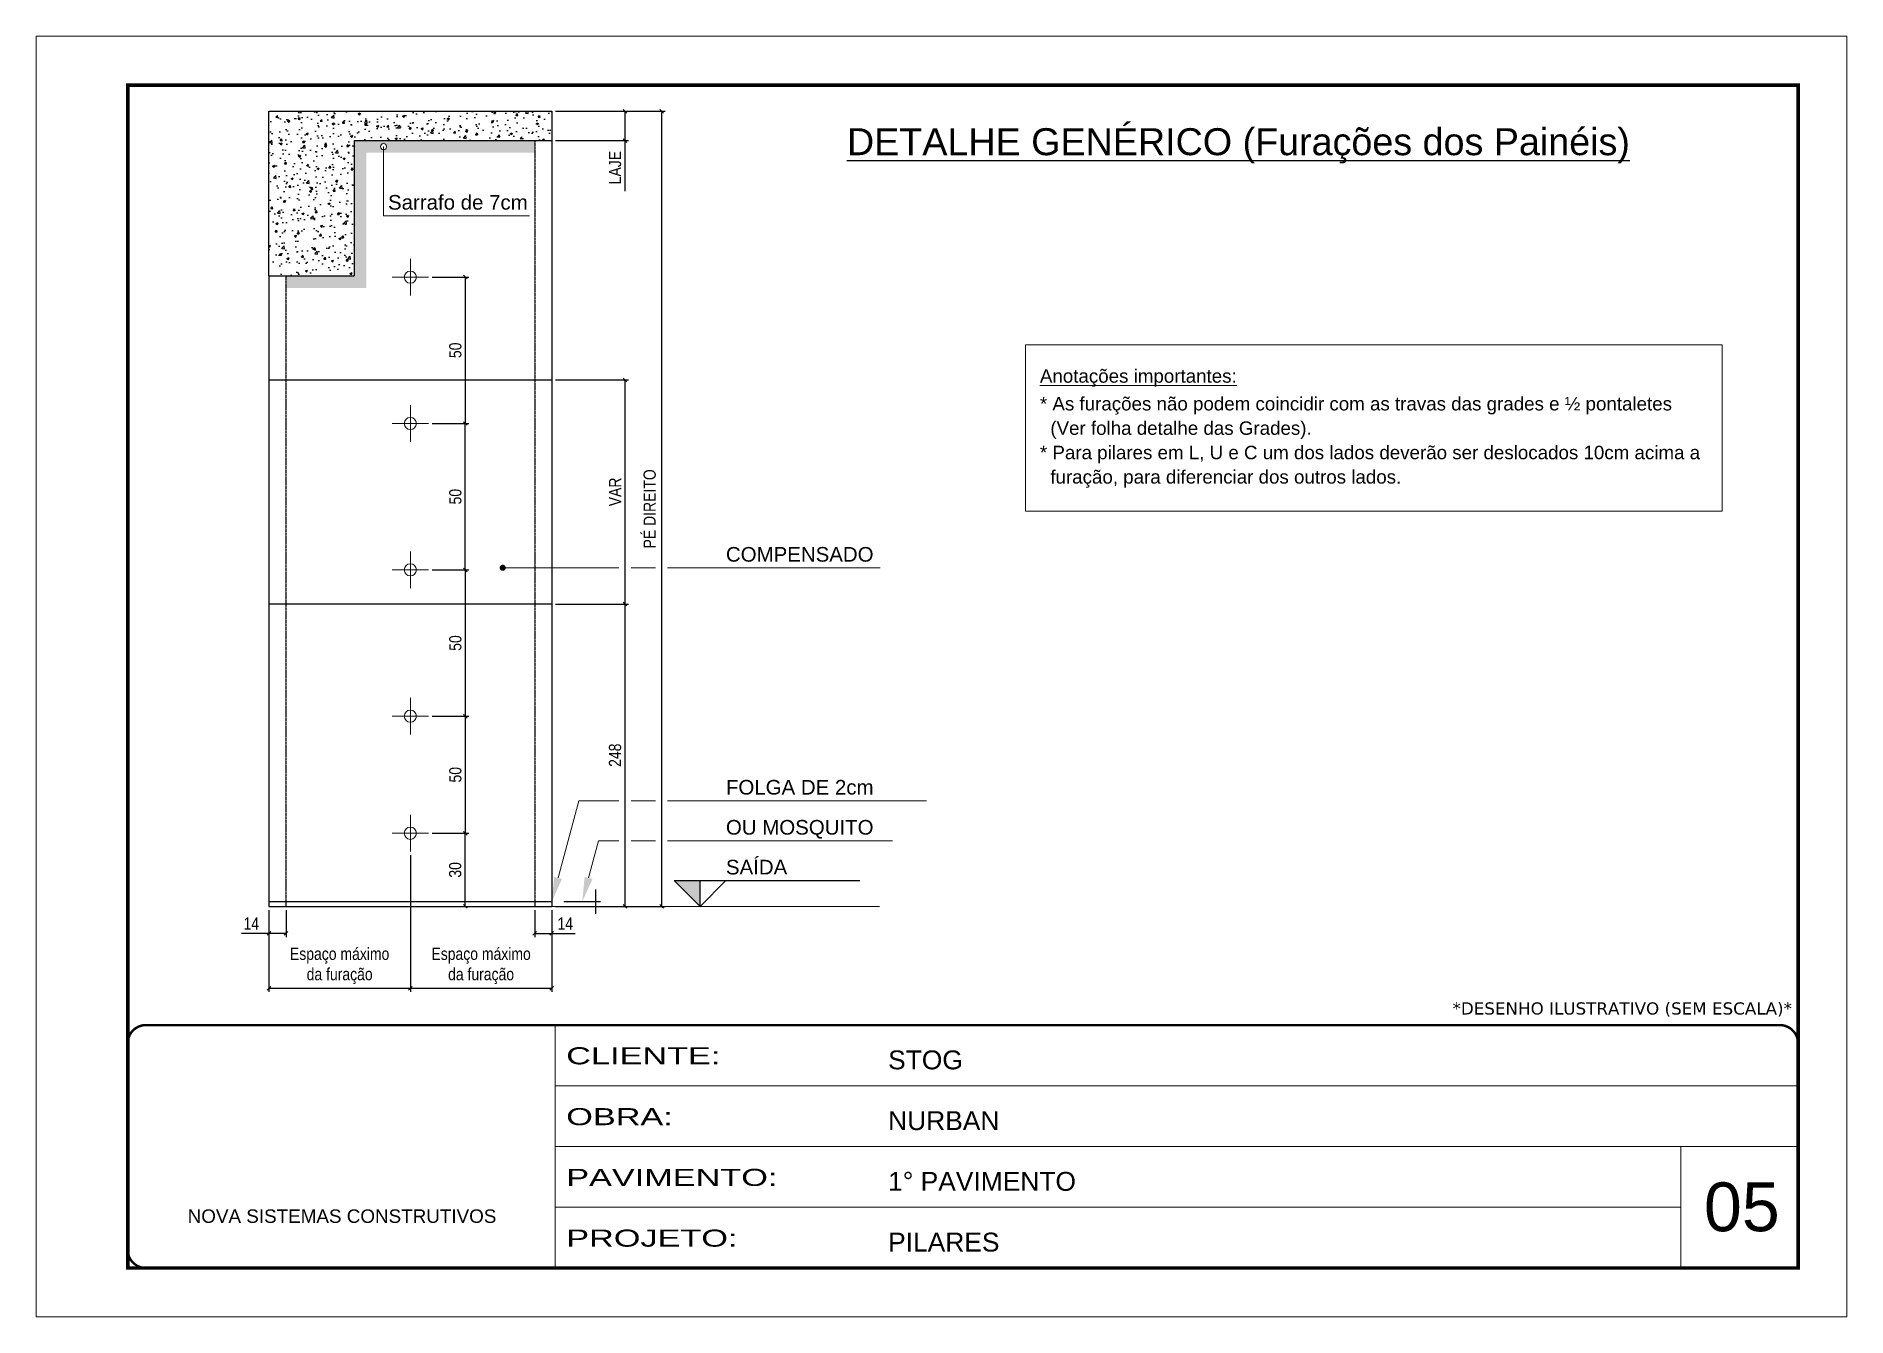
# Model space of a CAD drawing. Header units: millimetres. Extents: x 169816 to 178745, y 96537 to 113647.
# Drawn here: x 169816 to 171301, y 110320 to 111370 of the extents above; entities that cross this region are included whole.
import ezdxf
from ezdxf.enums import TextEntityAlignment as Align

# ---------------------------------------------------------------- set-up
doc = ezdxf.new("R2010")
doc.units = ezdxf.units.MM
for name, pattern in [('CONTINUO', [0]), ('DASHED', [0.75, 0.5, -0.25]), ('HIDDEN', [0.375, 0.25, -0.125])]:
    doc.linetypes.add(name, pattern=pattern)
for name, color, linetype, lineweight in [('CARIMBO', 255, 'Continuous', 9), ('CONCRETO', 251, 'Continuous', 25), ('Folhas', 255, 'Continuous', 9), ('Hachura', 251, 'Continuous', 9), ('SARRAFO DE PRESSAO', 251, 'DASHED', 9)]:
    doc.layers.add(name, color=color, linetype=linetype, lineweight=lineweight)
for name, color, linetype in [('COTA', 241, 'Continuous'), ('NIVEL', 7, 'Continuous'), ('Painéis', 200, 'Continuous'), ('SARR_2.2x7', 40, 'Continuous'), ('SARRAFO', 251, 'Continuous')]:
    doc.layers.add(name, color=color, linetype=linetype)
doc.styles.add('ARIAL', font='arial.ttf')
doc.styles.add('COTA TECNICA-50', font='techl___.ttf', dxfattribs={"height": 10})
doc.styles.add('stylellllll', font='verdana.ttf', dxfattribs={"height": 2})
doc.styles.add('Tecnologia', font='')
doc.styles.get('Tecnologia').set_extended_font_data('Forgotten Futurist')
doc.dimstyles.new('COTA PAINEL-50', dxfattribs={"dimtxt": 10, "dimasz": 3, "dimexe": 3, "dimexo": 3, "dimgap": 3, "dimtad": 1, "dimdec": 1, "dimzin": 12, "dimdsep": 46, "dimtxsty": 'COTA TECNICA-50', "dimblk1": 'OBLIQUE', "dimblk2": 'OBLIQUE', "dimsah": 1, "dimcen": 0.9, "dimclrd": 4, "dimclre": 4, "dimclrt": 240, "dimadec": 1, "dimazin": 3, "dimtfac": 1, "dimtdec": 1, "dimtmove": 0, "dimatfit": 3, "dimfxl": 1, "dimtolj": 1, "dimtzin": 12, "dimarcsym": 0})
pattern_1 = [(50, (162821.787, 96161.63), (18.218467, -1.593909), [1.905, -20.955]), (355, (162821.787, 96161.63), (-3.524283, 19.105664), [1.524, -16.764]), (100.451, (162823.305, 96161.497), (14.69425, 17.511669), [1.619, -17.809]), (46.1842, (162821.787, 96166.71), (27.107904, -4.204233), [2.8575, -31.4325]), (96.6356, (162824.046, 96166.36), (23.740423, 24.742556), [2.4285, -26.7135]), (351.184, (162821.787, 96166.71), (23.74046, 24.74251), [2.286, -25.146]), (21, (162824.327, 96165.44), (15.161488, -10.226552), [1.905, -20.955]), (326, (162824.327, 96165.44), (6.180203, 18.418797), [1.524, -16.764]), (71.4514, (162825.59, 96164.588), (21.341649, 8.192286), [1.619, -17.809]), (37.5, (162821.7865, 96161.63), (0.3088603, 8.455504), [0, -16.5608, 0, -17.018, 0, -16.8275]), (7.5, (162821.7865, 96161.63), (6.6819663, 10.0180575), [0, -9.7028, 0, -16.1798, 0, -6.4135]), (327.5, (162816.122, 96161.63), (13.5590595, -0.5728744), [0, -6.35, 0, -19.812, 0, -26.289]), (317.5, (162813.582, 96161.63), (14.812918, 2.542649), [0, -8.255, 0, -13.1572, 0, -18.669])]

msp = doc.modelspace()

# ---------------------------------------------------------------- texts
at = {"color": 0, "linetype": 'Continuous', "ltscale": 5, "style": 'ARIAL'}
msp.add_text('%%UDETALHE GENÉRICO (Furações dos Painéis)', height=22.1184, dxfattribs=at).set_placement((170802.06, 111272.41), align=Align.CENTER)
at = {"layer": 'CARIMBO', "color": 0, "linetype": 'Continuous', "ltscale": 5, "style": 'ARIAL'}
for s, p in [('Sarrafo de 7cm', (170104.56, 111227.75)), ('COMPENSADO', (170381.71, 110939.12)), ('FOLGA DE 2cm', (170381.71, 110748.14)), ('OU MOSQUITO', (170381.71, 110715.3)), ('SAÍDA', (170381.71, 110682.65))]:
    msp.add_text(s, height=12, dxfattribs=at).set_placement(p)
at = {"layer": 'CARIMBO', "style": 'stylellllll'}
msp.add_text('*DESENHO ILUSTRATIVO (SEM ESCALA)*', height=10, dxfattribs=at).set_placement((171256.02, 110567.77), align=Align.RIGHT)
at = {"layer": 'CARIMBO', "style": 'ARIAL'}
msp.add_text('05', height=40, dxfattribs=at).set_placement((171183.88, 110390.1))
at = {"layer": 'Folhas', "color": 7, "style": 'ARIAL'}
for s, p in [('%%UAnotações importantes:', (170639.24, 111085.86)), ('* As furações não podem coincidir com as travas das grades e ½ pontaletes', (170639.24, 111063.12)), ('  (Ver folha detalhe das Grades).', (170639.24, 111043.12)), ('* Para pilares em L, U e C um dos lados deverão ser deslocados 10cm acima a', (170639.24, 111023.12)), ('  furação, para diferenciar dos outros lados.', (170639.24, 111003.12))]:
    msp.add_text(s, height=11, dxfattribs=at).set_placement(p)

# ---------------------------------------------------------------- blocks, each defined once
blk = doc.blocks.new('_Oblique')
at = {"color": 0, "linetype": 'ByBlock', "lineweight": -2}
blk.add_line((-0.5, -0.5), (0.5, 0.5), dxfattribs=at)
blk = doc.blocks.new('*D21')
at = {"layer": 'COTA', "color": 4, "lineweight": -2, "transparency": 16777216}
for p, q in [((170241.9, 111308.4), (170301.9, 111308.4)), ((170298.9, 111308.4), (170298.9, 111284.4)), ((170241.9, 111284.4), (170301.9, 111284.4)), ((170298.9, 111284.4), (170298.9, 111243))]:
    blk.add_line(p, q, dxfattribs=at)
at = {"layer": 'Defpoints', "color": 0, "transparency": 16777216}
for p in [(170238.9, 111308.4), (170238.9, 111284.4), (170298.9, 111284.4)]:
    blk.add_point(p, dxfattribs=at)
at = {"layer": 'COTA', "color": 4, "lineweight": -2, "transparency": 16777216, "xscale": 3, "yscale": 3, "zscale": 3}
for p, rotation in [((170298.9, 111308.4), 90), ((170298.9, 111284.4), 270)]:
    blk.add_blockref('_Oblique', p, dxfattribs=dict(at, rotation=rotation))
at = {"layer": 'COTA', "color": 240, "transparency": 16777216, "insert": (170290.8, 111262.2), "char_height": 10, "attachment_point": 5, "rotation": 90, "style": 'COTA TECNICA-50'}
blk.add_mtext('\\A1;LAJE', dxfattribs=at)
blk = doc.blocks.new('*D22')
at = {"layer": 'COTA', "color": 4, "lineweight": -2, "transparency": 16777216}
for p, q in [((170241.9, 110904.4), (170301.9, 110904.4)), ((170298.9, 110904.4), (170298.9, 110656.4)), ((170241.9, 110656.4), (170301.9, 110656.4))]:
    blk.add_line(p, q, dxfattribs=at)
at = {"layer": 'Defpoints', "color": 0, "transparency": 16777216}
for p in [(170238.9, 110904.4), (170238.9, 110656.4), (170298.9, 110656.4)]:
    blk.add_point(p, dxfattribs=at)
at = {"layer": 'COTA', "color": 4, "lineweight": -2, "transparency": 16777216, "xscale": 3, "yscale": 3, "zscale": 3}
for p, rotation in [((170298.9, 110904.4), 90), ((170298.9, 110656.4), 270)]:
    blk.add_blockref('_Oblique', p, dxfattribs=dict(at, rotation=rotation))
at = {"layer": 'COTA', "color": 240, "transparency": 16777216, "insert": (170290.8, 110780.4), "char_height": 10, "attachment_point": 5, "rotation": 90, "style": 'COTA TECNICA-50'}
blk.add_mtext('\\A1;248', dxfattribs=at)
blk = doc.blocks.new('*D23')
at = {"layer": 'COTA', "color": 4, "lineweight": -2, "transparency": 16777216}
for p, q in [((170241.9, 111308.4), (170331.9, 111308.4)), ((170328.9, 111308.4), (170328.9, 110656.4)), ((170241.9, 110656.4), (170331.9, 110656.4))]:
    blk.add_line(p, q, dxfattribs=at)
at = {"layer": 'Defpoints', "color": 0, "transparency": 16777216}
for p in [(170238.9, 111308.4), (170238.9, 110656.4), (170328.9, 110656.4)]:
    blk.add_point(p, dxfattribs=at)
at = {"layer": 'COTA', "color": 4, "lineweight": -2, "transparency": 16777216, "xscale": 3, "yscale": 3, "zscale": 3}
for p, rotation in [((170328.9, 111308.4), 90), ((170328.9, 110656.4), 270)]:
    blk.add_blockref('_Oblique', p, dxfattribs=dict(at, rotation=rotation))
at = {"layer": 'COTA', "color": 240, "transparency": 16777216, "insert": (170319.2, 110982.4), "char_height": 10, "attachment_point": 5, "rotation": 90, "style": 'COTA TECNICA-50'}
blk.add_mtext('\\A1;PÉ DIREITO', dxfattribs=at)
blk = doc.blocks.new('Furação')
at = {"color": 2}
for p, q in [((3747.47, 717.89), (3747.47, 702.89)), ((3739.97, 710.39), (3754.97, 710.39))]:
    blk.add_line(p, q, dxfattribs=at)
blk.add_circle((3747.47, 710.39), 2.5, dxfattribs=at)
blk = doc.blocks.new('*D24')
at = {"layer": 'COTA', "color": 4, "lineweight": -2, "transparency": 16777216}
for p, q in [((170122.9, 110698.4), (170122.9, 110586.3)), ((170006.9, 110653.4), (170006.9, 110586.3)), ((170006.9, 110589.3), (170122.9, 110589.3))]:
    blk.add_line(p, q, dxfattribs=at)
at = {"layer": 'Defpoints', "color": 0, "transparency": 16777216}
for p in [(170122.9, 110701.4), (170006.9, 110656.4), (170122.9, 110589.3)]:
    blk.add_point(p, dxfattribs=at)
at = {"layer": 'COTA', "color": 4, "lineweight": -2, "transparency": 16777216, "xscale": 3, "yscale": 3, "zscale": 3, "rotation": 180}
blk.add_blockref('_Oblique', (170006.9, 110589.3), dxfattribs=at)
at = {"layer": 'COTA', "color": 4, "lineweight": -2, "transparency": 16777216, "xscale": 3, "yscale": 3, "zscale": 3}
blk.add_blockref('_Oblique', (170122.9, 110589.3), dxfattribs=at)
at = {"layer": 'COTA', "color": 240, "transparency": 16777216, "insert": (170064.9, 110607.7), "char_height": 10, "attachment_point": 5, "style": 'COTA TECNICA-50'}
blk.add_mtext('\\A1;Espaço máximo\\Pda furação', dxfattribs=at)
blk = doc.blocks.new('*D25')
at = {"layer": 'COTA', "color": 4, "lineweight": -2, "transparency": 16777216}
for p, q in [((170122.9, 110698.4), (170122.9, 110586.3)), ((170238.9, 110653.4), (170238.9, 110586.3)), ((170122.9, 110589.3), (170238.9, 110589.3))]:
    blk.add_line(p, q, dxfattribs=at)
at = {"layer": 'Defpoints', "color": 0, "transparency": 16777216}
for p in [(170122.9, 110701.4), (170238.9, 110656.4), (170238.9, 110589.3)]:
    blk.add_point(p, dxfattribs=at)
at = {"layer": 'COTA', "color": 4, "lineweight": -2, "transparency": 16777216, "xscale": 3, "yscale": 3, "zscale": 3, "rotation": 180}
blk.add_blockref('_Oblique', (170122.9, 110589.3), dxfattribs=at)
at = {"layer": 'COTA', "color": 4, "lineweight": -2, "transparency": 16777216, "xscale": 3, "yscale": 3, "zscale": 3}
blk.add_blockref('_Oblique', (170238.9, 110589.3), dxfattribs=at)
at = {"layer": 'COTA', "color": 240, "transparency": 16777216, "insert": (170180.9, 110607.7), "char_height": 10, "attachment_point": 5, "style": 'COTA TECNICA-50'}
blk.add_mtext('\\A1;Espaço máximo\\Pda furação', dxfattribs=at)
blk = doc.blocks.new('*D26')
at = {"layer": 'COTA', "color": 4, "lineweight": -2, "transparency": 16777216}
for p, q in [((170006.9, 110653.4), (170006.9, 110631.3)), ((170020.9, 110653.4), (170020.9, 110631.3)), ((170006.9, 110634.3), (169984.4, 110634.3)), ((170020.9, 110634.3), (170006.9, 110634.3))]:
    blk.add_line(p, q, dxfattribs=at)
at = {"layer": 'Defpoints', "color": 0, "transparency": 16777216}
for p in [(170006.9, 110656.4), (170020.9, 110656.4), (170020.9, 110634.3)]:
    blk.add_point(p, dxfattribs=at)
at = {"layer": 'COTA', "color": 4, "lineweight": -2, "transparency": 16777216, "xscale": 3, "yscale": 3, "zscale": 3, "rotation": 180}
blk.add_blockref('_Oblique', (170006.9, 110634.3), dxfattribs=at)
at = {"layer": 'COTA', "color": 4, "lineweight": -2, "transparency": 16777216, "xscale": 3, "yscale": 3, "zscale": 3}
blk.add_blockref('_Oblique', (170020.9, 110634.3), dxfattribs=at)
at = {"layer": 'COTA', "color": 240, "transparency": 16777216, "insert": (169992.4, 110642.4), "char_height": 10, "attachment_point": 5, "style": 'COTA TECNICA-50'}
blk.add_mtext('\\A1;14', dxfattribs=at)
blk = doc.blocks.new('*D27')
at = {"layer": 'COTA', "color": 4, "lineweight": -2, "transparency": 16777216}
for p, q in [((170224.9, 110653.4), (170224.9, 110631.3)), ((170238.9, 110653.4), (170238.9, 110631.3)), ((170224.9, 110634.3), (170238.9, 110634.3)), ((170238.9, 110634.3), (170258, 110634.3))]:
    blk.add_line(p, q, dxfattribs=at)
at = {"layer": 'Defpoints', "color": 0, "transparency": 16777216}
for p in [(170224.9, 110656.4), (170238.9, 110656.4), (170238.9, 110634.3)]:
    blk.add_point(p, dxfattribs=at)
at = {"layer": 'COTA', "color": 4, "lineweight": -2, "transparency": 16777216, "xscale": 3, "yscale": 3, "zscale": 3, "rotation": 180}
blk.add_blockref('_Oblique', (170224.9, 110634.3), dxfattribs=at)
at = {"layer": 'COTA', "color": 4, "lineweight": -2, "transparency": 16777216, "xscale": 3, "yscale": 3, "zscale": 3}
blk.add_blockref('_Oblique', (170238.9, 110634.3), dxfattribs=at)
at = {"layer": 'COTA', "color": 240, "transparency": 16777216, "insert": (170249.9, 110642.4), "char_height": 10, "attachment_point": 5, "style": 'COTA TECNICA-50'}
blk.add_mtext('\\A1;14', dxfattribs=at)
blk = doc.blocks.new('*D28')
at = {"layer": 'COTA', "color": 4, "lineweight": -2, "transparency": 16777216}
for p, q in [((170140.9, 110716.4), (170170.9, 110716.4)), ((170167.9, 110656.4), (170167.9, 110716.4))]:
    blk.add_line(p, q, dxfattribs=at)
at = {"layer": 'Defpoints', "color": 0, "transparency": 16777216}
for p in [(170137.9, 110716.4), (170167.9, 110716.4), (170167.9, 110656.4)]:
    blk.add_point(p, dxfattribs=at)
at = {"layer": 'COTA', "color": 4, "lineweight": -2, "transparency": 16777216, "xscale": 3, "yscale": 3, "zscale": 3}
for p, rotation in [((170167.9, 110716.4), 90), ((170167.9, 110656.4), 270)]:
    blk.add_blockref('_Oblique', p, dxfattribs=dict(at, rotation=rotation))
at = {"layer": 'COTA', "color": 240, "transparency": 16777216, "insert": (170159.7, 110686.4), "char_height": 10, "attachment_point": 5, "rotation": 90, "style": 'COTA TECNICA-50'}
blk.add_mtext('\\A1;30', dxfattribs=at)
blk = doc.blocks.new('*D29')
at = {"layer": 'COTA', "color": 4, "lineweight": -2, "transparency": 16777216}
for p, q in [((170140.9, 110812.4), (170170.9, 110812.4)), ((170167.9, 110812.4), (170167.9, 110716.4)), ((170140.9, 110716.4), (170170.9, 110716.4))]:
    blk.add_line(p, q, dxfattribs=at)
at = {"layer": 'Defpoints', "color": 0, "transparency": 16777216}
for p in [(170137.9, 110812.4), (170137.9, 110716.4), (170167.9, 110716.4)]:
    blk.add_point(p, dxfattribs=at)
at = {"layer": 'COTA', "color": 4, "lineweight": -2, "transparency": 16777216, "xscale": 3, "yscale": 3, "zscale": 3}
for p, rotation in [((170167.9, 110812.4), 90), ((170167.9, 110716.4), 270)]:
    blk.add_blockref('_Oblique', p, dxfattribs=dict(at, rotation=rotation))
at = {"layer": 'COTA', "color": 240, "transparency": 16777216, "insert": (170159.8, 110764.4), "char_height": 10, "attachment_point": 5, "rotation": 90, "style": 'COTA TECNICA-50'}
blk.add_mtext('\\A1;50', dxfattribs=at)
blk = doc.blocks.new('*D30')
at = {"layer": 'COTA', "color": 4, "lineweight": -2, "transparency": 16777216}
for p, q in [((170140.9, 110932.4), (170170.9, 110932.4)), ((170167.9, 110932.4), (170167.9, 110812.4)), ((170140.9, 110812.4), (170170.9, 110812.4))]:
    blk.add_line(p, q, dxfattribs=at)
at = {"layer": 'Defpoints', "color": 0, "transparency": 16777216}
for p in [(170137.9, 110932.4), (170137.9, 110812.4), (170167.9, 110812.4)]:
    blk.add_point(p, dxfattribs=at)
at = {"layer": 'COTA', "color": 4, "lineweight": -2, "transparency": 16777216, "xscale": 3, "yscale": 3, "zscale": 3}
for p, rotation in [((170167.9, 110932.4), 90), ((170167.9, 110812.4), 270)]:
    blk.add_blockref('_Oblique', p, dxfattribs=dict(at, rotation=rotation))
at = {"layer": 'COTA', "color": 240, "transparency": 16777216, "insert": (170159.8, 110872.4), "char_height": 10, "attachment_point": 5, "rotation": 90, "style": 'COTA TECNICA-50'}
blk.add_mtext('\\A1;50', dxfattribs=at)
blk = doc.blocks.new('*D31')
at = {"layer": 'COTA', "color": 4, "lineweight": -2, "transparency": 16777216}
for p, q in [((170140.9, 111052.4), (170170.9, 111052.4)), ((170167.9, 110932.4), (170167.9, 111052.4)), ((170140.9, 110932.4), (170170.9, 110932.4))]:
    blk.add_line(p, q, dxfattribs=at)
at = {"layer": 'Defpoints', "color": 0, "transparency": 16777216}
for p in [(170137.9, 111052.4), (170167.9, 111052.4), (170137.9, 110932.4)]:
    blk.add_point(p, dxfattribs=at)
at = {"layer": 'COTA', "color": 4, "lineweight": -2, "transparency": 16777216, "xscale": 3, "yscale": 3, "zscale": 3}
for p, rotation in [((170167.9, 111052.4), 90), ((170167.9, 110932.4), 270)]:
    blk.add_blockref('_Oblique', p, dxfattribs=dict(at, rotation=rotation))
at = {"layer": 'COTA', "color": 240, "transparency": 16777216, "insert": (170159.8, 110992.4), "char_height": 10, "attachment_point": 5, "rotation": 90, "style": 'COTA TECNICA-50'}
blk.add_mtext('\\A1;50', dxfattribs=at)
blk = doc.blocks.new('*D32')
at = {"layer": 'COTA', "color": 4, "lineweight": -2, "transparency": 16777216}
for p, q in [((170140.9, 111172.4), (170170.9, 111172.4)), ((170167.9, 111172.4), (170167.9, 111052.4)), ((170140.9, 111052.4), (170170.9, 111052.4))]:
    blk.add_line(p, q, dxfattribs=at)
at = {"layer": 'Defpoints', "color": 0, "transparency": 16777216}
for p in [(170137.9, 111172.4), (170137.9, 111052.4), (170167.9, 111052.4)]:
    blk.add_point(p, dxfattribs=at)
at = {"layer": 'COTA', "color": 4, "lineweight": -2, "transparency": 16777216, "xscale": 3, "yscale": 3, "zscale": 3}
for p, rotation in [((170167.9, 111172.4), 90), ((170167.9, 111052.4), 270)]:
    blk.add_blockref('_Oblique', p, dxfattribs=dict(at, rotation=rotation))
at = {"layer": 'COTA', "color": 240, "transparency": 16777216, "insert": (170159.8, 111112.4), "char_height": 10, "attachment_point": 5, "rotation": 90, "style": 'COTA TECNICA-50'}
blk.add_mtext('\\A1;50', dxfattribs=at)
blk = doc.blocks.new('_Dot')
at = {"color": 0, "linetype": 'ByBlock', "lineweight": -2}
blk.add_line((-0.5, 0), (-1, 0), dxfattribs=at)
at = {"color": 0, "linetype": 'ByBlock', "const_width": 0.5}
blk.add_lwpolyline([(-0.25, 0, 1), (0.25, 0, 1)], format="xyb", close=True, dxfattribs=at)
blk = doc.blocks.new('*D33')
at = {"layer": 'COTA', "color": 4, "lineweight": -2, "transparency": 16777216}
for p, q in [((170241.9, 111088.1), (170301.9, 111088.1)), ((170298.9, 111088.1), (170298.9, 110904.4)), ((170241.9, 110904.4), (170301.9, 110904.4))]:
    blk.add_line(p, q, dxfattribs=at)
at = {"layer": 'Defpoints', "color": 0, "transparency": 16777216}
for p in [(170238.9, 111088.1), (170238.9, 110904.4), (170298.9, 110904.4)]:
    blk.add_point(p, dxfattribs=at)
at = {"layer": 'COTA', "color": 4, "lineweight": -2, "transparency": 16777216, "xscale": 3, "yscale": 3, "zscale": 3}
for p, rotation in [((170298.9, 111088.1), 90), ((170298.9, 110904.4), 270)]:
    blk.add_blockref('_Oblique', p, dxfattribs=dict(at, rotation=rotation))
at = {"layer": 'COTA', "color": 240, "transparency": 16777216, "insert": (170290.8, 110996.3), "char_height": 10, "attachment_point": 5, "rotation": 90, "style": 'COTA TECNICA-50'}
blk.add_mtext('\\A1;VAR', dxfattribs=at)
blk = doc.blocks.new('9999999999')
at = {"color": 30, "linetype": 'CONTINUO'}
for p, q in [((98564.6, 34230.2), (98564.6, 34429.4)), ((98564.6, 34379.6), (99584, 34379.6)), ((98564.6, 34329.8), (99488, 34329.8)), ((99584, 34329.8), (99488, 34329.8)), ((99488, 34329.8), (99488, 34230.2)), ((98564.6, 34280), (99488, 34280))]:
    blk.add_line(p, q, dxfattribs=at)
at = {"color": 30, "linetype": 'CONTINUO', "const_width": 2}
blk.add_lwpolyline([(99584, 34230.2), (99584, 34414.4, 0.414214), (99569, 34429.4), (98229, 34429.4, 0.414214), (98214, 34414.4), (98214, 34245.2, 0.414214), (98229, 34230.2), (99584, 34230.2)], format="xyb", dxfattribs=at)
at = {"layer": 'Folhas'}
blk.add_lwpolyline([(98139, 34190.2), (99624, 34190.2), (99624, 35240.2), (98139, 35240.2)], close=True, dxfattribs=at)
at = {"layer": 'Folhas', "color": 30, "const_width": 3}
blk.add_lwpolyline([(98214, 34230.2), (99584, 34230.2), (99584, 35200.2), (98214, 35200.2)], close=True, dxfattribs=at)
at = {"color": 7, "linetype": 'Continuous', "ltscale": 5, "style": 'ARIAL'}
for s, height, p in [('STOG', 15.48, (98837.7, 34393.1)), ('NURBAN', 15.48, (98837.7, 34343.3)), ('1° PAVIMENTO', 15.483, (98837.7, 34293.5)), ('NOVA SISTEMAS CONSTRUTIVOS', 11.059, (98263.2, 34267.2)), ('PILARES', 15.48, (98837.7, 34243.7))]:
    blk.add_text(s, height=height, dxfattribs=at).set_placement(p)
at = {"layer": 'Folhas', "color": 7, "style": 'Tecnologia', "width": 1.5}
for s, p in [('CLIENTE:', (98573.7, 34397.2)), ('OBRA:', (98573.7, 34347.3)), ('PAVIMENTO:', (98573.7, 34297.5)), ('PROJETO:', (98573.7, 34247.7))]:
    blk.add_text(s, height=14, dxfattribs=at).set_placement(p)

# ---------------------------------------------------------------- dimensions: what is measured, and where the dimension line sits
at = {"layer": 'COTA'}
for base, p1, p2, text, picture, middle in [((170298.87, 111284.43), (170238.87, 111308.43), (170238.87, 111284.43), 'LAJE', '*D21', (170298.87, 111262.21)), ((170298.87, 110904.43), (170238.87, 111088.15), (170238.87, 110904.43), 'VAR', '*D33', (170298.87, 110996.29))]:
    dim = msp.add_linear_dim(base=base, p1=p1, p2=p2, angle=90, text=text, dimstyle='COTA PAINEL-50', dxfattribs=at)
    dim.commit()
    dim.dimension.update_dxf_attribs({"geometry": picture, "text_midpoint": middle, "dimtype": 160})
for base, p1, p2, text, picture, middle in [((170328.87, 110656.43), (170238.87, 111308.43), (170238.87, 110656.43), 'PÉ DIREITO', '*D23', (170319.19, 110982.43)), ((170167.87, 111052.43), (170137.87, 111172.43), (170137.87, 111052.43), '50', '*D32', (170159.76, 111112.43)), ((170167.87, 111052.43), (170137.87, 110932.43), (170137.87, 111052.43), '50', '*D31', (170159.76, 110992.43)), ((170167.87, 110812.43), (170137.87, 110932.43), (170137.87, 110812.43), '50', '*D30', (170159.76, 110872.43)), ((170167.87, 110716.43), (170137.87, 110812.43), (170137.87, 110716.43), '50', '*D29', (170159.76, 110764.43)), ((170167.87, 110716.43), (170167.87, 110656.43), (170137.87, 110716.43), '30', '*D28', (170159.65, 110686.43))]:
    dim = msp.add_linear_dim(base=base, p1=p1, p2=p2, angle=90, text=text, dimstyle='COTA PAINEL-50', dxfattribs=at)
    dim.commit()
    dim.dimension.update_dxf_attribs({"geometry": picture, "text_midpoint": middle})
dim = msp.add_linear_dim(base=(170298.87, 110656.43), p1=(170238.87, 110904.43), p2=(170238.87, 110656.43), angle=90, dimstyle='COTA PAINEL-50', dxfattribs=at)
dim.commit()
dim.dimension.update_dxf_attribs({"geometry": '*D22', "text_midpoint": (170290.78, 110780.43)})
for base, p1, p2, picture, middle in [((170122.87, 110589.31), (170006.87, 110656.43), (170122.87, 110701.43), '*D24', (170064.87, 110589.31)), ((170238.87, 110589.31), (170122.87, 110701.43), (170238.87, 110656.43), '*D25', (170180.87, 110589.31))]:
    dim = msp.add_linear_dim(base=base, p1=p1, p2=p2, text='Espaço máximo\\Pda furação', dimstyle='COTA PAINEL-50', dxfattribs=at)
    dim.commit()
    dim.dimension.update_dxf_attribs({"geometry": picture, "text_midpoint": middle, "dimtype": 160})
dim = msp.add_linear_dim(base=(170020.87, 110634.31), p1=(170006.87, 110656.43), p2=(170020.87, 110656.43), dimstyle='COTA PAINEL-50', dxfattribs=at)
dim.commit()
dim.dimension.update_dxf_attribs({"geometry": '*D26', "text_midpoint": (169992.43, 110634.31), "dimtype": 160})
dim = msp.add_linear_dim(base=(170238.87, 110634.31), p1=(170224.87, 110656.43), p2=(170238.87, 110656.43), dimstyle='COTA PAINEL-50', dxfattribs=at)
dim.commit()
dim.dimension.update_dxf_attribs({"geometry": '*D27', "text_midpoint": (170249.93, 110642.38)})

# ---------------------------------------------------------------- hatches: boundary and pattern name
at = {"layer": 'CONCRETO'}
h = msp.add_hatch(dxfattribs=at)
h.set_pattern_fill('AR-CONC', color=256, scale=0.1, style=0)
h.set_pattern_definition(pattern_1)
h.paths.add_polyline_path([(170076.87, 111284.43), (170155.87, 111284.43), (170155.87, 111308.43), (170006.87, 111308.43), (170006.87, 111173.43), (170076.87, 111173.43)])
h = msp.add_hatch(dxfattribs=at)
h.set_pattern_fill('AR-CONC', color=256, scale=0.1, style=0)
h.set_pattern_definition(pattern_1)
h.paths.add_polyline_path([(170155.87, 111308.43), (170155.87, 111284.43), (170238.87, 111284.43), (170238.87, 111308.43)])
at = {"layer": 'NIVEL'}
msp.add_hatch(color=256, dxfattribs=at).paths.add_polyline_path([(170339.29, 110677.65), (170360.5, 110656.43), (170360.5, 110677.65)])
at = {"layer": 'SARRAFO'}
msp.add_hatch(color=256, dxfattribs=at).paths.add_polyline_path([(170076.87, 111173.43), (170020.87, 111173.43), (170020.87, 111163.43), (170086.87, 111163.43), (170086.87, 111274.43), (170100.87, 111274.43), (170100.87, 111276.93, -0.4142136), (170098.37, 111279.43, -1), (170103.37, 111279.43, -0.4142136), (170100.87, 111276.93), (170100.87, 111274.43), (170224.87, 111274.43), (170224.87, 111284.43), (170076.87, 111284.43)])

# ---------------------------------------------------------------- linework, layer by layer
for p, q in [((170274.87, 110670.43), (170274.87, 110650.43)), ((170248.87, 110660.43), (170278.87, 110660.43))]:
    msp.add_line(p, q)
at = {"layer": 'CONCRETO'}
for p, q in [((170006.87, 111308.43), (170238.87, 111308.43)), ((170006.87, 111173.43), (170006.87, 111308.43)), ((170238.87, 111308.43), (170238.87, 111284.43))]:
    msp.add_line(p, q, dxfattribs=at)
at = {"layer": 'Folhas', "color": 30}
msp.add_lwpolyline([(170627.49, 111116.98), (171198.71, 111116.98), (171198.71, 110980.48), (170627.49, 110980.48)], close=True, dxfattribs=at)
at = {"layer": 'Hachura'}
for p, q in [((170100.87, 111279.43), (170100.87, 111222.75)), ((170100.87, 111222.75), (170220.56, 111222.75)), ((170203.63, 110934.12), (170293.87, 110934.12)), ((170303.87, 110934.12), (170323.87, 110934.12)), ((170333.87, 110934.12), (170508.34, 110934.12)), ((170244.05, 110679.75), (170261.03, 110743.14)), ((170261.03, 110743.14), (170293.87, 110743.14)), ((170303.87, 110743.14), (170323.87, 110743.14)), ((170333.87, 110743.14), (170546.25, 110743.14)), ((170269.05, 110679.75), (170277.23, 110710.3)), ((170277.23, 110710.3), (170293.87, 110710.3)), ((170303.87, 110710.3), (170323.87, 110710.3)), ((170333.87, 110710.3), (170518.26, 110710.3))]:
    msp.add_line(p, q, dxfattribs=at)
at = {"layer": 'Hachura', "ltscale": 0.5}
msp.add_lwpolyline([(170238.87, 110656.43), (170507.69, 110656.43)], dxfattribs=at)
at = {"layer": 'Hachura'}
msp.add_circle((170100.87, 111279.43), 2.5, dxfattribs=at)
for points in [[(170247.27, 110678.89), (170238.87, 110660.43), (170240.83, 110680.62)], [(170272.27, 110678.89), (170263.87, 110660.43), (170265.83, 110680.62)]]:
    msp.add_solid(points, dxfattribs=at)
at = {"layer": 'NIVEL'}
for p, q in [((170360.5, 110656.43), (170339.29, 110677.65)), ((170339.29, 110677.65), (170491.5, 110677.65)), ((170360.5, 110656.43), (170381.71, 110677.65)), ((170360.5, 110656.43), (170360.5, 110677.65))]:
    msp.add_line(p, q, dxfattribs=at)
at = {"layer": 'Painéis'}
for p, q in [((170076.87, 111284.43), (170238.87, 111284.43)), ((170076.87, 111284.43), (170076.87, 111173.43)), ((170238.87, 111284.43), (170238.87, 110656.43)), ((170006.87, 111173.43), (170076.87, 111173.43)), ((170006.87, 111173.43), (170006.87, 110656.43)), ((170006.87, 111088.15), (170238.87, 111088.15)), ((170006.87, 110904.43), (170238.87, 110904.43)), ((170006.87, 110660.43), (170238.87, 110660.43)), ((170006.87, 110656.43), (170238.87, 110656.43))]:
    msp.add_line(p, q, dxfattribs=at)
at = {"layer": 'SARR_2.2x7', "linetype": 'HIDDEN'}
for p, q in [((170224.87, 111284.43), (170224.87, 110656.43)), ((170020.87, 111173.43), (170020.87, 110656.43))]:
    msp.add_line(p, q, dxfattribs=at)

# ---------------------------------------------------------------- block references
at = {"layer": 'CARIMBO', "xscale": 2, "yscale": 2, "zscale": 2}
for p in [(162627.93, 109751.65), (162627.93, 109631.65), (162627.93, 109511.65), (162627.93, 109391.65), (162627.93, 109295.65)]:
    msp.add_blockref('Furação', p, dxfattribs=at)
at = {"layer": 'Hachura', "xscale": 5, "yscale": 5, "zscale": 5, "rotation": 180}
msp.add_blockref('_Dot', (170198.63, 110934.12), dxfattribs=at)
at = {"layer": 'SARRAFO DE PRESSAO', "color": 6, "linetype": 'ByBlock'}
msp.add_blockref('9999999999', (71677.04, 76129.75), dxfattribs=at)

msp.set_redraw_order([(e.dxf.handle, doc.entitydb.next_handle()) for e in msp.query("TEXT MTEXT ATTDEF DIMENSION ARC_DIMENSION")])  # texts and dimensions are drawn at this point

doc.saveas('drawing.dxf')
